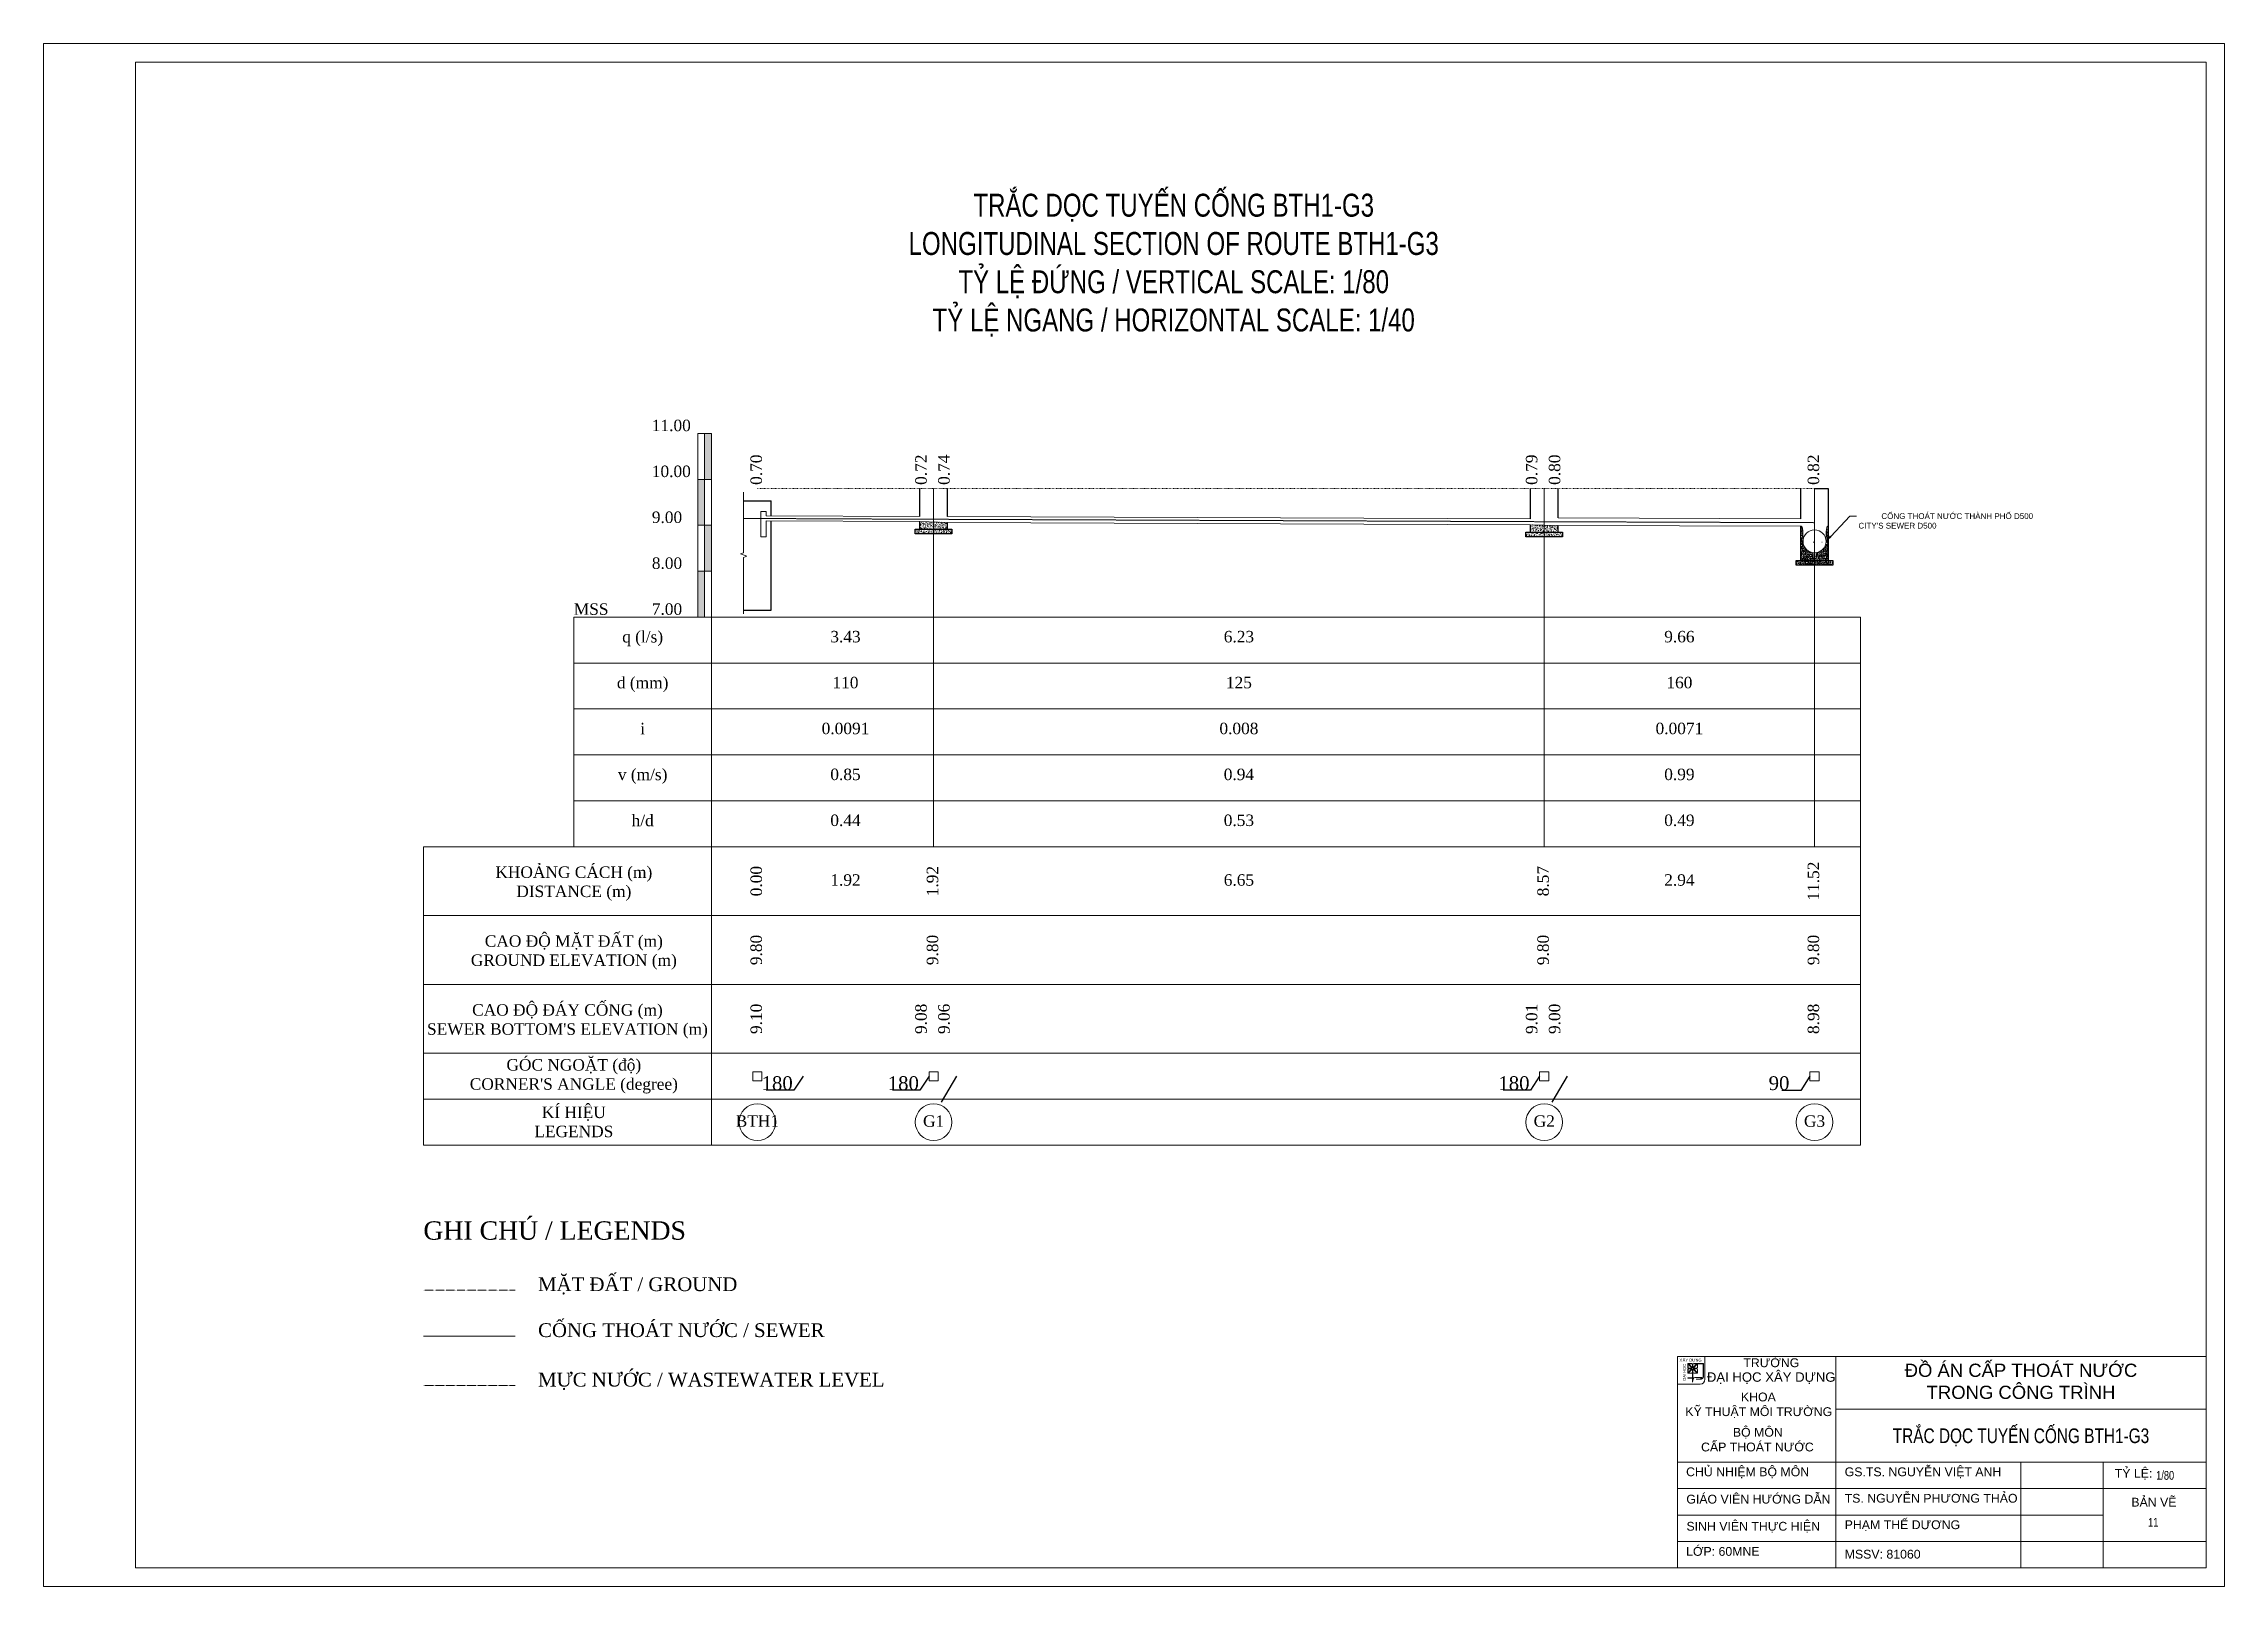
# Model space of a CAD drawing. Header units: millimetres. Extents: x -819040 to 60987, y -269988 to 131461.
# Drawn here: x -109466 to -61946, y -87133 to -53533 of the extents above; entities that cross this region are included whole.
import ezdxf
from ezdxf.enums import TextEntityAlignment as Align

# ---------------------------------------------------------------- set-up
doc = ezdxf.new("R2010")
doc.units = ezdxf.units.MM
doc.linetypes.add('ACAD_ISO02W100', pattern=[15, 12, -3])
doc.linetypes.add('ACAD_ISO03W100', pattern=[30, 12, -18])
doc.layers.get('0').update_dxf_attribs({"lineweight": 9})
for name, color, linetype, lineweight in [('Chu So lieu', 101, 'Continuous', 9), ('Day cong', 1, 'Continuous', 9), ('Duong giong', 42, 'Continuous', 9), ('Duong mat nuoc', 131, 'ACAD_ISO02W100', 9), ('GHI CHU', 51, 'Continuous', 9), ('GHI CHU @ 50', 51, 'Continuous', 9), ('GIENG THAM', 92, 'Continuous', 30), ('HATCH-BE TONG', 41, 'Continuous', 0), ('KHUNG GIAY-A2', 7, 'Continuous', 9), ('KHUNG TEN', 7, 'Continuous', 9), ('KICH THUOC', 21, 'Continuous', 13), ('Mat dat', 46, 'ACAD_ISO03W100', 9), ('Table', 7, 'Continuous', 9), ('Thuoc ty le', 3, 'Continuous', 9)]:
    doc.layers.add(name, color=color, linetype=linetype, lineweight=lineweight)
doc.styles.add('ARIANH', font='VnArialH.TTF')
doc.styles.add('FlowHy text style', font='times.ttf', dxfattribs={"height": 2.5})
doc.styles.add('KICH THUOC', font='arial.ttf', dxfattribs={"width": 0.75})
doc.styles.get("Standard").update_dxf_attribs({"font": 'arial.ttf', "width": 0.75})
doc.styles.add('TCVN-10', font='arial.ttf', dxfattribs={"width": 0.75, "height": 10})
doc.dimstyles.new('ISO-25', dxfattribs={"dimtxt": 2.5, "dimasz": 2.5, "dimexe": 1.25, "dimexo": 0.625, "dimtad": 1, "dimtxsty": 'Standard', "dimcen": 2.5, "dimadec": 0, "dimazin": 0, "dimtfac": 1, "dimtmove": 0, "dimatfit": 3, "dimfxl": 1, "dimarcsym": 0})
doc.dimstyles.new('TCVN-2.5', dxfattribs={"dimtxt": 2.5, "dimasz": 1.2, "dimexe": 1.2, "dimexo": 0, "dimgap": 0.8, "dimtad": 1, "dimtoh": 1, "dimdec": 0, "dimzin": 0, "dimdsep": 46, "dimtxsty": 'KICH THUOC', "dimblk": 'ARCHTICK', "dimcen": 1.2, "dimdle": 1.2, "dimclrd": 31, "dimclre": 31, "dimclrt": 256, "dimadec": 0, "dimazin": 0, "dimtm": 1e-09, "dimtfac": 1, "dimtdec": 0, "dimtix": 1, "dimtofl": 0, "dimtmove": 0, "dimatfit": 2, "dimfxl": 7, "dimfxlon": 1, "dimtolj": 1, "dimtzin": 0, "dimlwd": -1, "dimlwe": -1, "dimarcsym": 1})
pattern_1 = [(50, (-1505.52, -20), (54.6554, -4.781726), [5.715, -62.865]), (355, (-1505.52, -20), (-10.573026, 57.317054), [4.572, -50.292175]), (100.451445, (-1500.963, -20.4), (44.082374, 52.535326), [4.857003, -53.427073]), (46.1842, (-1505.52, -4.76), (81.323712, -12.6127), [8.5725, -94.2975]), (96.63556, (-1498.74, -5.81), (71.22124, 74.22784), [7.28551, -80.14068]), (351.18415, (-1505.52, -4.76), (71.22124, 74.22784), [6.85799, -75.43792]), (21, (-1497.9, -8.57), (45.484317, -30.67956), [5.715, -62.865]), (326, (-1497.9, -8.57), (18.540609, 55.25639), [4.572, -50.292]), (71.451445, (-1494.11, -11.127), (64.024926, 24.57683), [4.857003, -53.42698]), (37.5, (-1505.518, -20), (0.926581, 25.3665117), [0, -49.6824, 0, -51.054, 0, -50.4825]), (7.5, (-1505.518, -20), (20.045899, 30.0541724), [0, -29.1084, 0, -48.5394, 0, -19.2405]), (327.5, (-1522.51, -20), (40.6771786, -1.7186232), [0, -19.05, 0, -59.436, 0, -78.867]), (317.5, (-1530.13, -20), (44.438754, 7.627947), [0, -24.765, 0, -39.4716, 0, -56.007])]

msp = doc.modelspace()

# ---------------------------------------------------------------- texts
at = {"layer": 'Chu So lieu', "style": 'FlowHy text style'}
for s, insert, char_height, width, attachment_point in [('11.00', (-96212.8, -61723.4), 250, 300, 1), ('10.00', (-96212.8, -62723.4), 250, 300, 1), ('9.00', (-96212.8, -63723.4), 250, 300, 1), ('8.00', (-96212.8, -64723.4), 250, 300, 1), ('MSS', (-97912.8, -65723.4), 250, 300, 1), ('7.00', (-96212.8, -65723.4), 250, 300, 1), ('q (l/s)', (-96412.8, -66491), 250, 3000, 5), ('3.43', (-91992.8, -66450.9), 250, 3840, 5), ('6.23', (-83419.8, -66450.9), 250, 13306, 5), ('9.66', (-73821.8, -66450.9), 250, 5890, 5), ('d (mm)', (-96412.8, -67491), 250, 3000, 5), ('110', (-91992.8, -67450.6), 250, 3840, 5), ('125', (-83419.8, -67450.6), 250, 13306, 5), ('160', (-73821.8, -67450.6), 250, 5890, 5), ('i', (-96412.8, -68451.6), 250, 3000, 5), ('0.0091', (-91992.8, -68450.9), 250, 3840, 5), ('0.008', (-83419.8, -68450.9), 250, 13306, 5), ('0.0071', (-73821.8, -68450.9), 250, 5890, 5), ('v (m/s)', (-96412.8, -69491), 250, 3000, 5), ('0.85', (-91992.8, -69450.9), 250, 3840, 5), ('0.94', (-83419.8, -69450.9), 250, 13306, 5), ('0.99', (-73821.8, -69450.9), 250, 5890, 5), ('h/d', (-96412.8, -70454.1), 250, 3000, 5), ('0.44', (-91992.8, -70450.9), 250, 3840, 5), ('0.53', (-83419.8, -70450.9), 250, 13306, 5), ('0.49', (-73821.8, -70450.9), 250, 5890, 5), ('KHOẢNG CÁCH (m)\\PDISTANCE (m)', (-97912.4, -71827.4), 250, 5500, 5), ('1.92', (-91992.8, -71750.9), 250, 3840, 5), ('6.65', (-83419.8, -71750.9), 250, 13306, 5), ('2.94', (-73821.8, -71750.9), 250, 5890, 5), ('CAO ĐỘ MẶT ĐẤT (m)\\PGROUND ELEVATION (m)', (-97912.4, -73327.4), 250, 5500, 5), ("CAO ĐỘ ĐÁY CỐNG (m)\\PSEWER BOTTOM'S ELEVATION (m)", (-98052.2, -74827.4), 250, 7138.565, 5), ("GÓC NGOẶT (độ)\\PCORNER'S ANGLE (degree)", (-97912.4, -76024.8), 250, 5500, 5), ('180', (-93821.8, -76023.4), 300, 700, 1), ('180', (-91072.8, -76023.4), 300, 700, 1), ('180', (-77766.8, -76023.4), 300, 700, 1), ('90', (-71876.8, -76023.4), 300, 700, 1), ('KÍ HIỆU\\PLEGENDS', (-97912.4, -77018.7), 250, 5500, 5), ('BTH1', (-93912.8, -76998.4), 250, 800, 5), ('G1', (-90072.8, -77001.2), 250, 800, 5), ('G2', (-76766.8, -77001.2), 250, 800, 5), ('G3^M', (-70876.8, -77001.2), 250, 800, 5), ('GHI CHÚ / LEGENDS', (-101191.5, -79182.9), 400, 6000, 1), ('MẶT ĐẤT / GROUND', (-98691.5, -80402.9), 300, 10000, 1), ('CỐNG THOÁT NƯỚC / SEWER', (-98691.5, -81402.9), 300, 6762.068, 1), ('MỰC NƯỚC / WASTEWATER LEVEL', (-98691.5, -82481.4), 300, 8011.904, 1)]:
    msp.add_mtext(s, dxfattribs=dict(at, insert=insert, char_height=char_height, width=width, attachment_point=attachment_point))
at = {"layer": 'Chu So lieu', "char_height": 250, "rotation": 90, "style": 'FlowHy text style'}
for s, insert, width, attachment_point in [('0.70', (-94062.8, -63143.4), 300, 1), ('0.72', (-90472.8, -63143.4), 300, 1), ('0.74', (-89972.8, -63143.4), 300, 1), ('0.79', (-77166.8, -63143.4), 300, 1), ('0.80', (-76666.8, -63143.4), 300, 1), ('0.82', (-71026.8, -63143.4), 300, 1), ('0.00', (-93935.3, -71773.4), 1500, 5), ('1.92', (-90095.3, -71773.4), 1500, 5), ('8.57', (-76789.3, -71773.4), 1500, 5), ('11.52', (-70899.3, -71773.4), 1500, 5), ('9.80', (-93935.3, -73273.4), 1500, 5), ('9.80', (-90095.3, -73273.4), 1500, 5), ('9.80', (-76789.3, -73273.4), 1500, 5), ('9.80', (-70899.3, -73273.4), 1500, 5), ('9.10', (-93935.3, -74773.4), 1500, 5), ('9.08', (-90345.3, -74773.4), 1500, 5), ('9.06', (-89845.3, -74773.4), 1500, 5), ('9.01', (-77039.3, -74773.4), 1500, 5), ('9.00', (-76539.3, -74773.4), 1500, 5), ('8.98', (-70899.3, -74773.4), 1500, 5)]:
    msp.add_mtext(s, dxfattribs=dict(at, insert=insert, width=width, attachment_point=attachment_point))
at = {"layer": 'GHI CHU @ 50', "insert": (-84840.7, -58357.3), "char_height": 500, "attachment_point": 5, "style": 'TCVN-10'}
msp.add_mtext_dynamic_manual_height_columns('TRẮC DỌC TUYẾN CỐNG BTH1-G3\\PLONGITUDINAL SECTION OF ROUTE BTH1-G3\\PTỶ LỆ ĐỨNG / VERTICAL SCALE: 1/80\\PTỶ LỆ NGANG / HORIZONTAL SCALE: 1/40', width=21002.742, gutter_width=2500, heights=[0], dxfattribs=at)
at = {"layer": 'GHI CHU @ 50', "insert": (-69920.3, -63761), "char_height": 125, "attachment_point": 1, "style": 'KICH THUOC'}
msp.add_mtext("{\\W1;^ICỐNG THOÁT NƯỚC THÀNH PHỐ D500\\PCITY'S SEWER D500}", dxfattribs=at)

# ---------------------------------------------------------------- blocks, each defined once
blk = doc.blocks.new('*U281')
at = {"layer": 'KHUNG TEN'}
for p, q in [((0, 2880), (-7200, 2880)), ((-7200, 0), (-7200, 2880)), ((-6824, 2880), (-7200, 2880)), ((-7200, 2503), (-7200, 2880)), ((-7056, 2782), (-7005, 2782)), ((-7056, 2777), (-7056, 2782)), ((-7056, 2782), (-7005, 2782)), ((-7056, 2778), (-7056, 2782)), ((-7056, 2782), (-7005, 2782)), ((-7056, 2777), (-7056, 2782)), ((-7056, 2781), (-7006, 2781)), ((-7056, 2777), (-7056, 2781)), ((-7056, 2778), (-6997, 2720)), ((-7055, 2732), (-7056, 2778)), ((-7056, 2777), (-6998, 2719)), ((-7056, 2731), (-7056, 2777)), ((-7056, 2777), (-6998, 2719)), ((-7056, 2731), (-7056, 2777)), ((-7056, 2777), (-6998, 2719)), ((-7056, 2731), (-7056, 2777)), ((-7056, 2655), (-6998, 2714)), ((-7056, 2656), (-6997, 2714)), ((-7056, 2656), (-6998, 2714)), ((-7056, 2655), (-6998, 2713)), ((-7055, 2703), (-7056, 2656)), ((-7056, 2702), (-7056, 2655)), ((-7056, 2702), (-7056, 2655)), ((-7056, 2702), (-7056, 2656)), ((-7052, 2782), (-6994, 2724)), ((-7052, 2782), (-6994, 2724)), ((-7052, 2781), (-6994, 2723)), ((-7052, 2651), (-6994, 2709)), ((-7052, 2651), (-6994, 2709)), ((-7052, 2651), (-6994, 2709)), ((-7051, 2782), (-6993, 2724)), ((-7051, 2720), (-7044, 2716)), ((-7051, 2712), (-7044, 2716)), ((-7051, 2652), (-6993, 2710)), ((-7050, 2721), (-7044, 2716)), ((-7050, 2721), (-7043, 2717)), ((-7050, 2721), (-7044, 2716)), ((-7050, 2713), (-7043, 2717)), ((-7050, 2712), (-7044, 2716)), ((-7050, 2712), (-7044, 2716)), ((-6998, 2719), (-7049, 2719)), ((-6997, 2720), (-7048, 2720)), ((-6998, 2719), (-7048, 2719)), ((-6998, 2719), (-7048, 2719)), ((-6998, 2714), (-7048, 2714)), ((-6998, 2714), (-7048, 2714)), ((-6998, 2713), (-7048, 2713)), ((-6997, 2714), (-7047, 2714)), ((-6995, 2774), (-6991, 2769)), ((-6995, 2774), (-6991, 2769)), ((-6994, 2775), (-6990, 2770)), ((-6994, 2774), (-6991, 2769)), ((-6994, 2724), (-6994, 2770)), ((-6994, 2723), (-6994, 2770)), ((-6994, 2724), (-6994, 2770)), ((-6994, 2529), (-6994, 2709)), ((-6994, 2529), (-6994, 2709)), ((-6994, 2529), (-6994, 2709)), ((-6993, 2724), (-6993, 2771)), ((-6993, 2530), (-6993, 2710)), ((-6987, 2774), (-6991, 2769)), ((-6988, 2774), (-6991, 2769)), ((-6987, 2774), (-6991, 2769)), ((-6987, 2775), (-6990, 2770)), ((-6930, 2782), (-6988, 2724)), ((-6930, 2782), (-6988, 2724)), ((-6930, 2781), (-6988, 2723)), ((-6988, 2724), (-6988, 2770)), ((-6988, 2723), (-6988, 2770)), ((-6988, 2724), (-6988, 2770)), ((-6930, 2651), (-6988, 2709)), ((-6988, 2560), (-6988, 2709)), ((-6930, 2651), (-6988, 2709)), ((-6988, 2560), (-6988, 2709)), ((-6930, 2651), (-6988, 2709)), ((-6988, 2560), (-6988, 2709)), ((-6929, 2782), (-6987, 2724)), ((-6987, 2724), (-6987, 2771)), ((-6929, 2652), (-6987, 2710)), ((-6987, 2561), (-6987, 2710)), ((-6926, 2777), (-6984, 2719)), ((-6926, 2777), (-6984, 2719)), ((-6925, 2777), (-6984, 2719)), ((-6984, 2719), (-6937, 2719)), ((-6984, 2719), (-6938, 2719)), ((-6984, 2719), (-6937, 2719)), ((-6926, 2655), (-6984, 2714)), ((-6984, 2714), (-6937, 2714)), ((-6925, 2656), (-6984, 2714)), ((-6984, 2714), (-6937, 2714)), ((-6926, 2655), (-6984, 2713)), ((-6984, 2713), (-6938, 2713)), ((-6925, 2778), (-6983, 2720)), ((-6983, 2720), (-6937, 2720)), ((-6925, 2656), (-6983, 2714)), ((-6983, 2714), (-6937, 2714)), ((-6977, 2781), (-6847, 2781)), ((-6976, 2782), (-6847, 2782)), ((-6976, 2782), (-6846, 2782)), ((-6976, 2782), (-6847, 2782)), ((-6934, 2720), (-6938, 2716)), ((-6934, 2720), (-6938, 2716)), ((-6933, 2720), (-6938, 2717)), ((-6938, 2717), (-6933, 2713)), ((-6938, 2716), (-6934, 2713)), ((-6938, 2716), (-6934, 2713)), ((-6933, 2721), (-6937, 2717)), ((-6937, 2717), (-6933, 2714)), ((-6926, 2777), (-6926, 2782)), ((-6926, 2777), (-6926, 2781)), ((-6926, 2731), (-6926, 2777)), ((-6926, 2731), (-6926, 2777)), ((-6926, 2702), (-6926, 2655)), ((-6926, 2702), (-6926, 2655)), ((-6925, 2778), (-6925, 2782)), ((-6925, 2777), (-6925, 2782)), ((-6925, 2732), (-6925, 2778)), ((-6925, 2731), (-6925, 2777)), ((-6925, 2703), (-6925, 2656)), ((-6925, 2702), (-6925, 2656)), ((-6847, 2782), (-6847, 2595)), ((-6847, 2782), (-6847, 2595)), ((-6847, 2781), (-6847, 2595)), ((-6846, 2782), (-6846, 2596)), ((-6824, 2880), (-6824, 2570)), ((-5040, 0), (-5040, 2880)), ((0, 2160), (0, 2880)), ((-6890, 2503), (-7200, 2503)), ((-6994, 2589), (-7058, 2589)), ((-7058, 2582), (-7058, 2589)), ((-6994, 2589), (-7058, 2589)), ((-7058, 2583), (-7058, 2589)), ((-6994, 2588), (-7058, 2588)), ((-7058, 2582), (-7058, 2588)), ((-6994, 2583), (-7058, 2583)), ((-6994, 2582), (-7058, 2582)), ((-6994, 2582), (-7058, 2582)), ((-6993, 2589), (-7057, 2589)), ((-7057, 2583), (-7057, 2589)), ((-6993, 2583), (-7057, 2583)), ((-7056, 2656), (-7056, 2652)), ((-7056, 2656), (-7056, 2651)), ((-7056, 2655), (-7056, 2651)), ((-7056, 2655), (-7056, 2651)), ((-7056, 2652), (-7005, 2652)), ((-7056, 2651), (-7005, 2651)), ((-7056, 2651), (-7006, 2651)), ((-7056, 2651), (-7005, 2651)), ((-6994, 2657), (-6991, 2661)), ((-6994, 2657), (-6991, 2661)), ((-6994, 2657), (-6991, 2660)), ((-6985, 2574), (-6994, 2529)), ((-6986, 2574), (-6994, 2529)), ((-6985, 2574), (-6994, 2529)), ((-6993, 2658), (-6990, 2661)), ((-6985, 2575), (-6993, 2530)), ((-6991, 2661), (-6985, 2655)), ((-6991, 2661), (-6985, 2655)), ((-6991, 2660), (-6986, 2655)), ((-6990, 2661), (-6985, 2656)), ((-6977, 2651), (-6926, 2651)), ((-6976, 2652), (-6925, 2652)), ((-6976, 2651), (-6926, 2651)), ((-6976, 2651), (-6925, 2651)), ((-6865, 2591), (-6960, 2591)), ((-6865, 2591), (-6960, 2591)), ((-6864, 2592), (-6959, 2592)), ((-6865, 2591), (-6959, 2591)), ((-6888, 2575), (-6942, 2571)), ((-6888, 2575), (-6942, 2571)), ((-6888, 2575), (-6942, 2571)), ((-6872, 2571), (-6942, 2571)), ((-6872, 2571), (-6942, 2571)), ((-6872, 2571), (-6942, 2571)), ((-6887, 2576), (-6941, 2571)), ((-6871, 2571), (-6941, 2571)), ((-6926, 2655), (-6926, 2651)), ((-6926, 2655), (-6926, 2651)), ((-6925, 2656), (-6925, 2652)), ((-6925, 2656), (-6925, 2651)), ((0, 2160), (-5040, 2160)), ((0, 1440), (0, 2160)), ((-7200, 1440), (0, 1440)), ((-2520, 0), (-2520, 1440)), ((-1401, 0), (-1401, 1440)), ((0, 1080), (0, 1440)), ((-7200, 1080), (0, 1080)), ((0, 360), (0, 1080)), ((-7200, 720), (-1401, 720)), ((-7200, 360), (0, 360)), ((0, 0), (0, 360)), ((-5040, 0), (-7200, 0)), ((-2520, 0), (-5040, 0)), ((-1440, 0), (-2520, 0)), ((0, 0), (-1440, 0))]:
    blk.add_line(p, q, dxfattribs=at)
for points in [[(0, 0), (0, 1440), (-7200, 1440), (-7200, 0)], [(-7200, 0), (0, 0)]]:
    blk.add_lwpolyline(points, dxfattribs=at)
for centre, radius, start, end in [((-7044, 2731), 12.7, 182.09, 237.073), ((-7044, 2731), 12.7, 182.09, 237.073), ((-7043, 2731), 12.7, 182.09, 237.073), ((-7045, 2702), 11.7, 117.544, 179.9029), ((-7045, 2702), 11.7, 117.544, 179.9029), ((-7044, 2702), 11.7, 117.544, 179.9029), ((-7043, 2732), 12.7, 182.09, 237.073), ((-7044, 2703), 11.7, 117.544, 179.9029), ((-7006, 2770), 11.7, 0.049, 89.951), ((-7005, 2770), 11.7, 0.049, 89.951), ((-7005, 2771), 11.7, 0.049, 89.951), ((-7005, 2770), 11.7, 0.049, 89.951), ((-6976, 2770), 11.7, 90.049, 179.951), ((-6976, 2770), 11.7, 90.049, 179.951), ((-6977, 2770), 11.7, 90.049, 179.951), ((-6976, 2771), 11.7, 90.049, 179.951), ((-6938, 2731), 11.7, 270.0009, 359.9029), ((-6938, 2702), 11.7, 0.0971, 89.9991), ((-6937, 2732), 11.7, 270.0009, 359.9029), ((-6937, 2731), 11.7, 270.0009, 359.9029), ((-6937, 2731), 11.7, 270.0009, 359.9029), ((-6937, 2702), 11.7, 0.0971, 89.9991), ((-6937, 2703), 11.7, 0.0971, 89.9991), ((-6937, 2702), 11.7, 0.0971, 89.9991), ((-7006, 2663), 11.7, 270.049, 359.951), ((-7005, 2663), 11.7, 270.049, 359.951), ((-7005, 2664), 11.7, 270.049, 359.951), ((-7005, 2663), 11.7, 270.049, 359.951), ((-6976, 2663), 11.7, 180.049, 269.951), ((-6977, 2663), 11.7, 180.049, 269.951), ((-6976, 2663), 11.7, 180.049, 269.951), ((-6976, 2664), 11.7, 180.049, 269.951), ((-6960, 2563), 28.3, 89.9871, 156.3994), ((-6959, 2564), 28.3, 89.9871, 156.3994), ((-6960, 2563), 28.3, 89.9871, 156.3994), ((-6959, 2563), 28.3, 89.9871, 156.3994), ((-6890, 2569), 65.9, 270, 0), ((-6888, 2600), 24.5, 270, 339.999), ((-6888, 2599), 24.5, 270, 339.999), ((-6888, 2600), 24.5, 270, 339.999), ((-6887, 2600), 24.5, 270, 339.999), ((-6872, 2595), 24.7, 270, 0), ((-6872, 2595), 24.7, 270, 0), ((-6872, 2595), 24.7, 270, 0), ((-6871, 2596), 24.7, 270, 0)]:
    blk.add_arc(centre, radius, start, end, dxfattribs=at)
at = {"layer": 'KHUNG TEN', "style": 'ARIANH'}
for s, p in [('x   y dùng', (-7171, 2810)), ('¢', (-7128, 2809))]:
    blk.add_text(s, height=39, dxfattribs=at).set_placement(p)
blk.add_text('®¹i häc', height=39, rotation=90, dxfattribs=at).set_placement((-7085, 2551))
for s, insert, char_height, width, attachment_point in [('{\\fArial|b0|i0|c0|p34;ĐẠI HỌC XÂY DỰNG}', (-6798, 2663), 128, 7638.54, 1), ('{\\fArial|b0|i0|c0|p34;TRƯỜNG}', (-6301, 2854), 120, 7638.54, 1), ('{\\fArial|b0|i0|c0|p34;ĐỒ ÁN CẤP THOÁT NƯỚC\\PTRONG CÔNG TRÌNH}', (-2520, 2540), 180, 5040, 5), ('\\pi796.03087;{\\fArial|b0|i0|c0|p34;KHOA\\P\\pi38.66388;KỸ THUẬT MÔI TRƯỜNG }', (-7130, 2388), 120, 2055.12, 1), ('\\pi657.88068;{\\fArial|b0|i0|c0|p34;BỘ MÔN \\P\\pi224.82474;CẤP THOÁT NƯỚC}', (-7102, 1907), 120, 1969.62, 1), ('{\\fArial|b0|i0|c0|p34;CHỦ NHIỆM BỘ MÔN}', (-7081, 1369), 120, 2368.22, 1), ('{\\fArial|b0|i0|c0|p34;GS.TS. NGUYỄN VIỆT ANH}', (-4921, 1369), 120, 2368.22, 1), ('{\\fArial|b0|i0|c0|p34;TỶ LỆ:}', (-1243, 1348), 120, 1287.18, 1), ('{\\fArial|b0|i0|c0|p34;GIÁO VIÊN HƯỚNG DẪN}', (-7078, 997), 120, 2368.22, 1), ('{\\fArial|b0|i0|c0|p34;TS. NGUYỄN PHƯƠNG THẢO}', (-4921, 1009), 120, 2537.36, 1), ('{\\fArial|b0|i0|c0|p34;BẢN VẼ }', (-1017, 956), 120, 1287.18, 1), ('{\\fArial|b0|i0|c0|p34;SINH VIÊN THỰC HIỆN}', (-7076, 628), 120, 2368.22, 1), ('{\\fArial|b0|i0|c0|p34;PHẠM THẾ DƯƠNG}', (-4921, 649), 120, 2368.22, 1), ('L{\\fArial|b0|i0|c0|p34;Ớ}P: 60MNE', (-7081, 286), 120, 2368.22, 1), ('MSSV: 81060', (-4921, 248), 120, 2368.22, 1)]:
    blk.add_mtext(s, dxfattribs=dict(at, insert=insert, char_height=char_height, width=width, attachment_point=attachment_point))
at = {"layer": 'KHUNG TEN', "width": 0.75}
blk.add_attdef('TEN_BAN_VE', text='', height=200, dxfattribs=at).set_placement((-2520, 1800), align=Align.MIDDLE_CENTER)
at = {"layer": 'KHUNG TEN', "style": 'TCVN-10', "width": 0.75}
for tag, p in [('TY_LE', (-679, 1201)), ('STT', (-789, 561)), ('NGAY_HOAN_THANH', (-1271, 121))]:
    blk.add_attdef(tag, p, '', height=120, dxfattribs=at)
blk = doc.blocks.new('_ArchTick')
at = {"color": 0, "linetype": 'ByBlock', "const_width": 0.15}
blk.add_lwpolyline([(-0.5, -0.5), (0.5, 0.5)], dxfattribs=at)

# ---------------------------------------------------------------- hatches: boundary and pattern name
at = {"layer": 'HATCH-BE TONG'}
h = msp.add_hatch(dxfattribs=at)
h.set_pattern_fill('AR-CONC', color=256, scale=0.3)
h.set_pattern_definition(pattern_1)
h.paths.add_polyline_path([(-89672.8, -64109.4), (-90472.8, -64109.4), (-90472.8, -64209.4), (-89672.8, -64209.4)])
h = msp.add_hatch(dxfattribs=at)
h.set_pattern_fill('AR-CONC', color=256, scale=0.3)
h.set_pattern_definition(pattern_1)
h.paths.add_polyline_path([(-89772.8, -63960.6), (-90372.8, -63939.1), (-90372.8, -64109.4), (-89772.8, -64109.4)])
h = msp.add_hatch(dxfattribs=at)
h.set_pattern_fill('AR-CONC', color=256, scale=0.3)
h.set_pattern_definition(pattern_1)
h.paths.add_polyline_path([(-76466.8, -64024.5), (-77066.8, -64011.2), (-77066.8, -64173.4), (-76466.8, -64173.4)])
h = msp.add_hatch(dxfattribs=at)
h.set_pattern_fill('AR-CONC', color=256, scale=0.3)
h.set_pattern_definition(pattern_1)
edge = h.paths.add_edge_path()
edge.add_spline(control_points=[(-70576.8, -64044.1), (-70582.8, -64044.9), (-70596.5, -64047), (-70616.6, -64088.3), (-70622.9, -64203.2), (-70625.1, -64313), (-70626.8, -64394)], knot_values=[0.7655509, 0.7655509, 0.7655509, 0.7655509, 17.9698169, 40.2731578, 126.4247743, 368.1890087, 368.1890087, 368.1890087, 368.1890087], degree=3, periodic=0)
edge.add_arc((-70876.8, -64372.5), 250.9, 184.77736, 355.0912, ccw=False)
edge.add_spline(control_points=[(-71126.8, -64393.4), (-71128.3, -64312.4), (-71130.3, -64202.6), (-71136.2, -64087.7), (-71156.4, -64046.1), (-71170.5, -64044.2), (-71176.8, -64043.3)], knot_values=[0, 0, 0, 0, 241.7642343, 327.9158509, 350.2191917, 368.1890087, 368.1890087, 368.1890087, 368.1890087], degree=3, periodic=0)
edge.add_line((-71176.8, -64043.3), (-71176.8, -64793.6))
edge.add_line((-71176.8, -64793.6), (-70576.8, -64793.6))
edge.add_line((-70576.8, -64793.6), (-70576.8, -64044.1))
h = msp.add_hatch(dxfattribs=at)
h.set_pattern_fill('AR-CONC', color=256, scale=0.3)
h.set_pattern_definition(pattern_1)
h.paths.add_polyline_path([(-76366.8, -64173.4), (-77166.8, -64173.4), (-77166.8, -64273.4), (-76366.8, -64273.4)])
h = msp.add_hatch(dxfattribs=at)
h.set_pattern_fill('AR-CONC', color=256, scale=0.3)
h.set_pattern_definition([(50, (-1505.52, -61), (54.6554, -4.781726), [5.715, -62.865]), (355, (-1505.52, -61), (-10.573026, 57.317054), [4.572, -50.292175]), (100.451445, (-1500.963, -61.4), (44.082374, 52.535326), [4.857003, -53.427073]), (46.1842, (-1505.52, -45.76), (81.32371, -12.6127), [8.5725, -94.2975]), (96.63556, (-1498.74, -46.81), (71.22124, 74.22784), [7.28551, -80.14068]), (351.18415, (-1505.52, -45.76), (71.22124, 74.22784), [6.85799, -75.43792]), (21, (-1497.9, -49.57), (45.484317, -30.67956), [5.715, -62.865]), (326, (-1497.9, -49.57), (18.54061, 55.25639), [4.572, -50.292]), (71.451445, (-1494.11, -52.127), (64.024926, 24.57683), [4.857003, -53.42698]), (37.5, (-1505.518, -61), (0.926581, 25.3665117), [0, -49.6824, 0, -51.054, 0, -50.4825]), (7.5, (-1505.518, -61), (20.045899, 30.0541724), [0, -29.1084, 0, -48.5394, 0, -19.2405]), (327.5, (-1522.51, -61), (40.6771786, -1.718623), [0, -19.05, 0, -59.436, 0, -78.867]), (317.5, (-1530.13, -61), (44.438754, 7.627947), [0, -24.765, 0, -39.4716, 0, -56.007])])
h.paths.add_polyline_path([(-70476.8, -64793.6), (-71276.8, -64793.6), (-71276.8, -64893.6), (-70476.8, -64893.6)])
at = {"layer": 'Table'}
for points in [[(-95062.8, -63023.4), (-94912.8, -63023.4), (-94912.8, -62023.4), (-95062.8, -62023.4)], [(-95212.8, -64023.4), (-95062.8, -64023.4), (-95062.8, -63023.4), (-95212.8, -63023.4)], [(-95062.8, -65023.4), (-94912.8, -65023.4), (-94912.8, -64023.4), (-95062.8, -64023.4)], [(-95212.8, -66023.4), (-95062.8, -66023.4), (-95062.8, -65023.4), (-95212.8, -65023.4)]]:
    msp.add_hatch(color=256, dxfattribs=at).paths.add_polyline_path(points)

# ---------------------------------------------------------------- linework, layer by layer
at = {"layer": 'Day cong'}
for p, q in [((-93834.4, -63725.3), (-93834.4, -64272.1)), ((-93834.4, -63725.3), (-93724.4, -63725.3)), ((-93724.4, -63725.3), (-93724.4, -63814.2)), ((-93724.4, -63814.2), (-90372.8, -63829.1)), ((-93724.4, -63924.2), (-90372.8, -63939.1)), ((-93724.4, -63924.2), (-93724.4, -64272.1)), ((-90372.8, -63939.1), (-89772.8, -63960.6)), ((-89772.8, -63835.6), (-77066.8, -63886.2)), ((-89772.8, -63960.6), (-77066.8, -64011.2)), ((-77066.8, -64011.2), (-76466.8, -64024.5)), ((-76466.8, -63864.5), (-71176.8, -63883.3)), ((-76466.8, -64024.5), (-71176.8, -64043.3)), ((-93834.4, -64272.1), (-93724.5, -64272.1)), ((-101191.5, -81682.9), (-99191.5, -81682.9))]:
    msp.add_line(p, q, dxfattribs=at)
for centre, radius in [((-70876.8, -64373.4), 250), ((-93912.8, -77023.4), 400), ((-90072.8, -77023.4), 400), ((-76766.8, -77023.4), 400), ((-70876.8, -77023.4), 400)]:
    msp.add_circle(centre, radius, dxfattribs=at)
for points in [[(-71176.8, -64043.3), (-71159.5, -64048.2), (-71147.1, -64066.7), (-71133.2, -64151.7), (-71126.8, -64393.4)], [(-70576, -64044), (-70593.3, -64048.8), (-70605.7, -64067.3), (-70619.9, -64152.3), (-70626.8, -64394)]]:
    msp.add_spline(points, degree=3, dxfattribs=at)
at = {"layer": 'Duong giong'}
for p, q in [((-90072.8, -71023.4), (-90072.8, -63223.4)), ((-76766.8, -71023.4), (-76766.8, -63223.4)), ((-70876.8, -71023.4), (-70876.8, -63223.4))]:
    msp.add_line(p, q, dxfattribs=at)
at = {"layer": 'Duong mat nuoc'}
for p, q in [((-94212.8, -63874.1), (-90072.8, -63892.4)), ((-90072.8, -63892.4), (-76766.8, -63945.4)), ((-76766.8, -63945.4), (-70876.8, -63966.4))]:
    msp.add_line(p, q, dxfattribs=at)
at = {"layer": 'Duong mat nuoc', "ltscale": 0.5}
msp.add_line((-101191.5, -82761.4), (-99191.5, -82761.4), dxfattribs=at)
at = {"layer": 'GIENG THAM'}
for p, q in [((-94212.8, -63493.4), (-93612.8, -63493.4)), ((-93612.8, -63814.7), (-93612.8, -63493.4)), ((-90372.8, -63829.1), (-90372.8, -63223.4)), ((-89772.8, -63835.6), (-89772.8, -63223.4)), ((-77066.8, -63886.2), (-77066.8, -63223.4)), ((-76466.8, -63864.5), (-76466.8, -63223.4)), ((-71176.8, -63883.3), (-71176.8, -63223.4)), ((-70876.8, -63223.4), (-70576.8, -63223.4)), ((-70576.8, -63223.4), (-70576.8, -64793.6)), ((-93612.8, -65873.7), (-93612.8, -63924.7)), ((-90372.8, -64109.4), (-90372.8, -63939.1)), ((-89772.8, -64109.4), (-89772.8, -63960.6)), ((-77066.8, -64173.4), (-77066.8, -64011.2)), ((-76466.8, -64173.4), (-76466.8, -64024.5)), ((-71176.8, -64793.6), (-71176.8, -64043.3)), ((-94212.8, -65873.7), (-93612.8, -65873.7))]:
    msp.add_line(p, q, dxfattribs=at)
for points in [[(-90472.8, -64109.4), (-89672.8, -64109.4), (-89672.8, -64209.4), (-90472.8, -64209.4)], [(-77166.8, -64173.4), (-76366.8, -64173.4), (-76366.8, -64273.4), (-77166.8, -64273.4)], [(-71276.8, -64793.6), (-70476.8, -64793.6), (-70476.8, -64893.6), (-71276.8, -64893.6)]]:
    msp.add_lwpolyline(points, close=True, dxfattribs=at)
at = {"layer": 'KHUNG GIAY-A2'}
for points in [[(-109466.1, -87133.2), (-61946.1, -87133.2), (-61946.1, -53533.2), (-109466.1, -53533.2)], [(-107466.1, -86733.2), (-62346.1, -86733.2), (-62346.1, -53933.2), (-107466.1, -53933.2)]]:
    msp.add_lwpolyline(points, close=True, dxfattribs=at)
at = {"layer": 'KICH THUOC', "linetype": 'Continuous'}
msp.add_lwpolyline([(-94212.8, -63300.1), (-94212.8, -64623.4), (-94281.5, -64648.4), (-94144.1, -64698.4), (-94212.8, -64723.4), (-94212.8, -65951.8)], dxfattribs=at)
at = {"layer": 'Mat dat'}
for p, q in [((-93912.8, -63223.4), (-90072.8, -63223.4)), ((-90072.8, -63223.4), (-76766.8, -63223.4)), ((-76766.8, -63223.4), (-70876.8, -63223.4))]:
    msp.add_line(p, q, dxfattribs=at)
at = {"layer": 'Mat dat', "ltscale": 0.5}
msp.add_line((-101191.5, -80682.9), (-99191.5, -80682.9), dxfattribs=at)
at = {"layer": 'Table'}
for p, q in [((-94912.8, -62023.4), (-95062.8, -62023.4)), ((-95062.8, -62023.4), (-95062.8, -63023.4)), ((-94912.8, -63023.4), (-94912.8, -62023.4)), ((-95062.8, -63023.4), (-95212.8, -63023.4)), ((-95212.8, -63023.4), (-95212.8, -64023.4)), ((-95062.8, -64023.4), (-95062.8, -63023.4)), ((-95062.8, -63023.4), (-94912.8, -63023.4)), ((-95212.8, -64023.4), (-95062.8, -64023.4)), ((-94912.8, -64023.4), (-95062.8, -64023.4)), ((-95062.8, -64023.4), (-95062.8, -65023.4)), ((-94912.8, -65023.4), (-94912.8, -64023.4)), ((-95062.8, -65023.4), (-95212.8, -65023.4)), ((-95212.8, -65023.4), (-95212.8, -66023.4)), ((-95062.8, -66023.4), (-95062.8, -65023.4)), ((-95062.8, -65023.4), (-94912.8, -65023.4)), ((-97912.8, -71023.4), (-97912.8, -66023.4)), ((-97912.8, -66023.4), (-69876.8, -66023.4)), ((-95212.8, -66023.4), (-95062.8, -66023.4)), ((-94912.8, -77523.4), (-94912.8, -66023.4)), ((-69876.8, -77523.4), (-69876.8, -66023.4)), ((-97912.8, -67023.4), (-69876.8, -67023.4)), ((-97912.8, -68023.4), (-69876.8, -68023.4)), ((-97912.8, -69023.4), (-69876.8, -69023.4)), ((-97912.8, -70023.4), (-69876.8, -70023.4)), ((-101191.5, -71023.4), (-69876.8, -71023.4)), ((-101191.5, -77523.4), (-101191.5, -71023.4)), ((-101191.5, -72523.4), (-69876.8, -72523.4)), ((-101191.5, -74023.4), (-69876.8, -74023.4)), ((-101191.5, -75523.4), (-69876.8, -75523.4)), ((-93812.8, -75923.4), (-94012.8, -75923.4)), ((-94012.8, -75923.4), (-94012.8, -76123.4)), ((-93812.8, -76123.4), (-93812.8, -75923.4)), ((-89972.8, -75923.4), (-90172.8, -75923.4)), ((-90172.8, -75923.4), (-90172.8, -76123.4)), ((-89972.8, -76123.4), (-89972.8, -75923.4)), ((-76666.8, -75923.4), (-76866.8, -75923.4)), ((-76866.8, -75923.4), (-76866.8, -76123.4)), ((-76666.8, -76123.4), (-76666.8, -75923.4)), ((-70776.8, -75923.4), (-70976.8, -75923.4)), ((-70976.8, -75923.4), (-70976.8, -76123.4)), ((-70776.8, -76123.4), (-70776.8, -75923.4)), ((-94012.8, -76123.4), (-93812.8, -76123.4)), ((-90172.8, -76123.4), (-89972.8, -76123.4)), ((-76866.8, -76123.4), (-76666.8, -76123.4)), ((-70976.8, -76123.4), (-70776.8, -76123.4)), ((-101191.5, -76523.4), (-69876.8, -76523.4)), ((-101191.5, -77523.4), (-69876.8, -77523.4))]:
    msp.add_line(p, q, dxfattribs=at)
at = {"layer": 'Thuoc ty le'}
for p, q in [((-95212.8, -66023.4), (-95212.8, -62023.4)), ((-95212.8, -62023.4), (-94912.8, -62023.4)), ((-95062.8, -66023.4), (-95062.8, -62023.4)), ((-94912.8, -66023.4), (-94912.8, -62023.4))]:
    msp.add_line(p, q, dxfattribs=at)

# ---------------------------------------------------------------- block references
at = {"layer": 'GHI CHU', "xscale": 1.6, "yscale": 1.6, "zscale": 1.6}
msp.add_blockref('*U281', (-62346.1, -86733.2), dxfattribs=at).add_auto_attribs({'TY_LE': '1/80', 'STT': '11', 'TEN_BAN_VE': 'TRẮC DỌC TUYẾN CỐNG BTH1-G3'})

msp.set_redraw_order([(e.dxf.handle, doc.entitydb.next_handle()) for e in msp.query("TEXT MTEXT ATTDEF DIMENSION ARC_DIMENSION")])  # texts and dimensions are drawn at this point

# ---------------------------------------------------------------- leaders
at = {"layer": 'GHI CHU @ 50', "annotation_type": 0, "has_hookline": 1, "hookline_direction": 0, "text_width": 3289.6}
msp.add_leader([(-70626.8, -64373.4), (-70110.3, -63823.5), (-69960.3, -63823.5)], dimstyle='TCVN-2.5', override={"dimscale": 50, "dimasz": 3, "dimgap": 0.8, "dimtad": 0}, dxfattribs=at)
at = {"layer": 'Table', "annotation_type": 0, "has_hookline": 1, "hookline_direction": 1}
for points, text_width in [([(-92912.8, -76023.4), (-93119.2, -76329.2), (-93121.2, -76329.2)], 596.8), ([(-90172.8, -76023.4), (-90370.2, -76329.2), (-90372.2, -76329.2)], 596.8), ([(-76866.8, -76023.4), (-77064.2, -76329.2), (-77066.2, -76329.2)], 596.8), ([(-70976.8, -76023.4), (-71174.2, -76330.1), (-71176.2, -76330.1)], 409.7)]:
    msp.add_leader(points, dimstyle='ISO-25', override={"dimasz": 2}, dxfattribs=dict(at, text_width=text_width))
at = {"layer": 'Table'}
for points in [[(-89572.8, -76023.4), (-89910.3, -76585.9)], [(-76266.8, -76023.4), (-76604.3, -76585.9)]]:
    msp.add_leader(points, dimstyle='ISO-25', override={"dimasz": 2}, dxfattribs=at)

doc.saveas('drawing.dxf')
